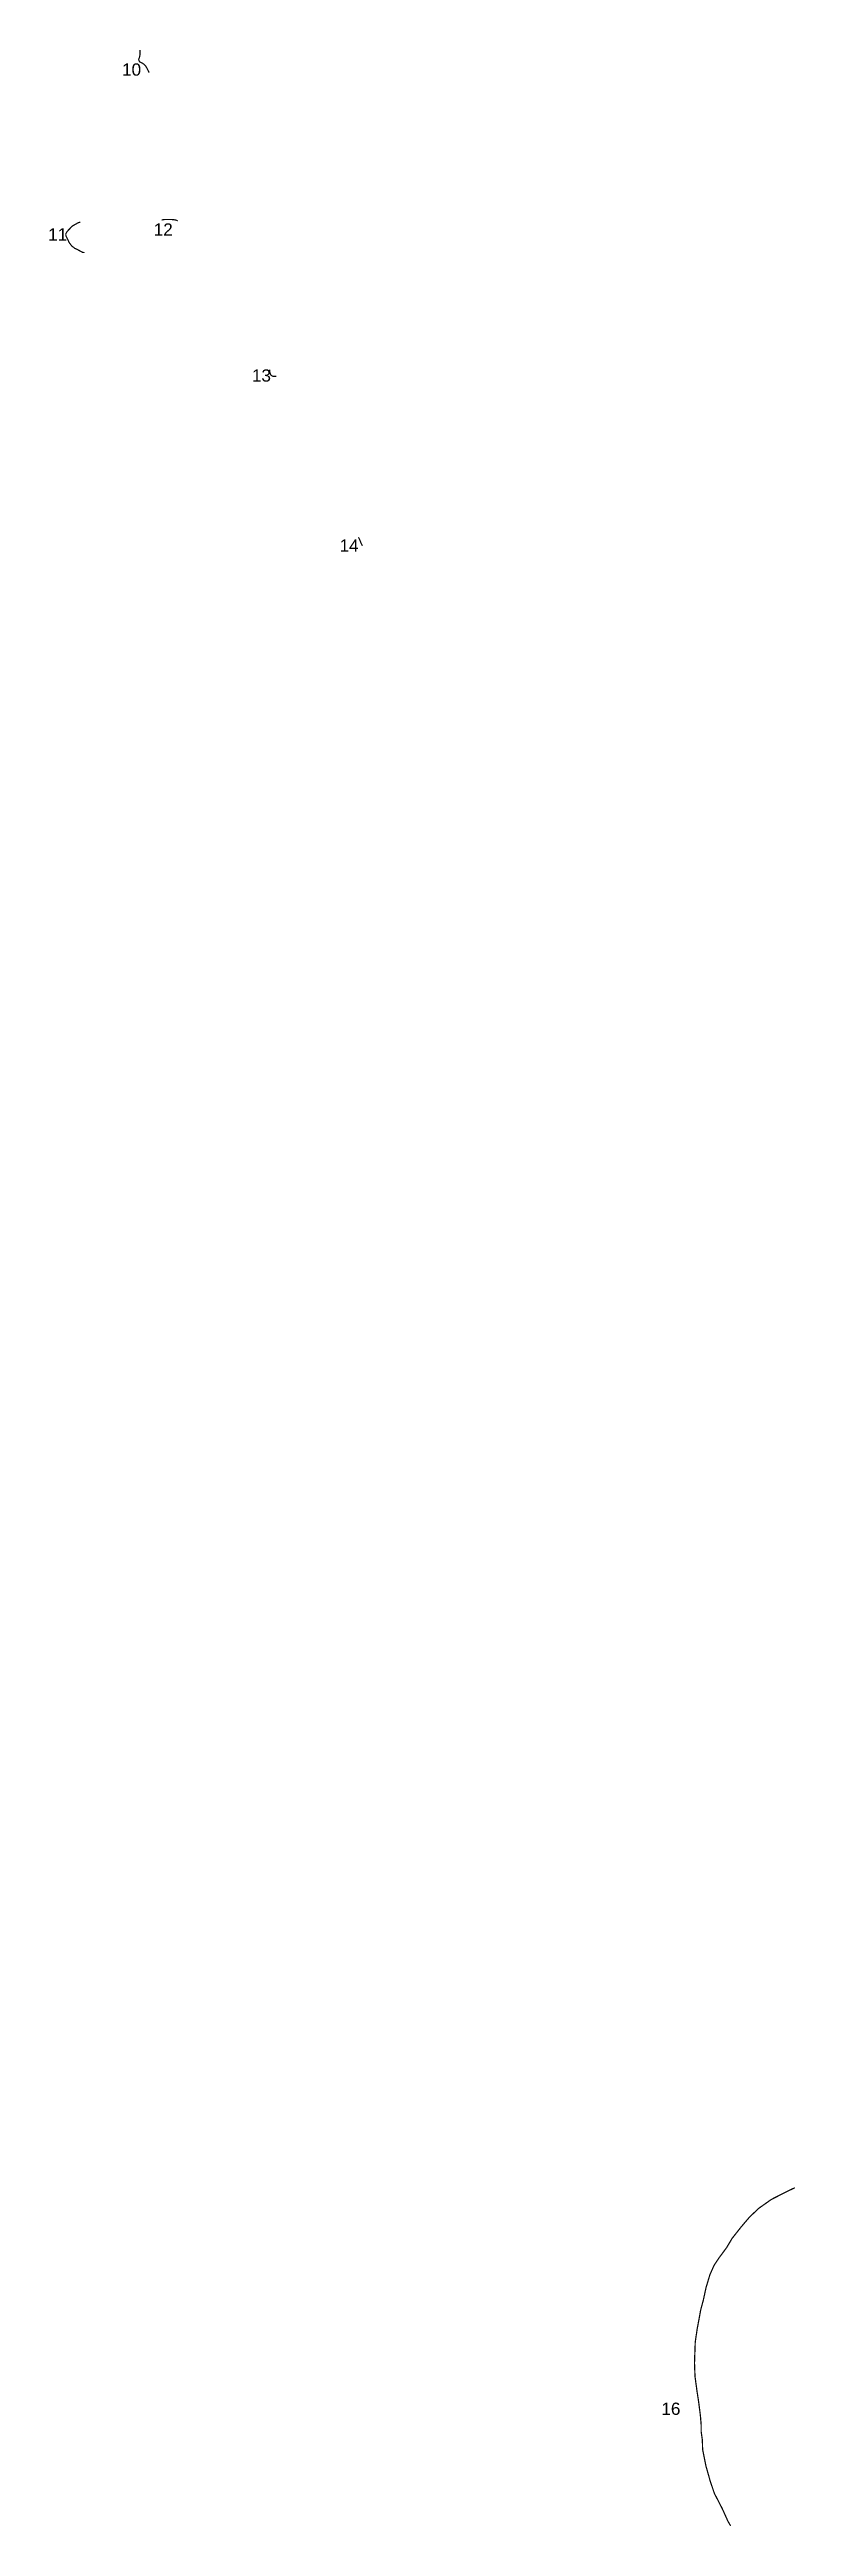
# Model space of a CAD drawing. Header units: metres. Extents: x 258924 to 356197, y 1740805 to 2227803.
# Drawn here: x 260579 to 263617, y 2152774 to 2162868 of the extents above; entities that cross this region are included whole.
import ezdxf

# ---------------------------------------------------------------- set-up
doc = ezdxf.new("R2010")
doc.units = ezdxf.units.M
doc.layers.add('UNPROTECTED', color=10, linetype='Continuous')
doc.styles.get("Standard").update_dxf_attribs({"font": 'arial.ttf'})

msp = doc.modelspace()

# ---------------------------------------------------------------- texts
at = {"char_height": 50, "attachment_point": 1}
for s, insert in [('10', (260874, 2162812)), ('11', (260573, 2162140)), ('12', (261003, 2162160)), ('13', (261403, 2161565)), ('14', (261760, 2160872)), ('16', (263071, 2153279))]:
    msp.add_mtext_dynamic_manual_height_columns(s, width=70.18, gutter_width=1, heights=[0], dxfattribs=dict(at, insert=insert))

# ---------------------------------------------------------------- linework, layer by layer
at = {"layer": 'UNPROTECTED', "const_width": 5, "flags": 128}
for points in [[(260947, 2162866), (260947, 2162847), (260945, 2162837), (260942, 2162829), (260943, 2162824), (260945, 2162819), (260953, 2162815), (260963, 2162809), (260969, 2162803), (260974, 2162795), (260978, 2162787), (260981, 2162781), (260983, 2162777), (260985, 2162775)], [(261035, 2162174), (261036, 2162174), (261048, 2162176), (261062, 2162176), (261073, 2162176), (261085, 2162175), (261095, 2162173), (261101, 2162170)], [(260704, 2162164), (260700, 2162164), (260694, 2162162), (260689, 2162159), (260673, 2162150), (260666, 2162144), (260661, 2162138), (260655, 2162132), (260650, 2162126), (260647, 2162121), (260646, 2162120), (260645, 2162117), (260645, 2162113), (260646, 2162108), (260650, 2162100), (260654, 2162092), (260658, 2162083), (260663, 2162076), (260667, 2162071), (260671, 2162066), (260676, 2162063), (260680, 2162059), (260691, 2162054), (260706, 2162046), (260713, 2162042), (260720, 2162041), (260721, 2162040)], [(261476, 2161564), (261475, 2161559), (261477, 2161550), (261480, 2161542), (261484, 2161539), (261489, 2161537), (261499, 2161537), (261503, 2161537)], [(261837, 2160881), (261837, 2160881), (261842, 2160871), (261849, 2160854), (261853, 2160846)], [(263615, 2154155), (263576, 2154136), (263519, 2154107), (263468, 2154071), (263430, 2154035), (263396, 2153995), (263359, 2153948), (263337, 2153911), (263306, 2153869), (263286, 2153839), (263269, 2153801), (263253, 2153748), (263242, 2153697), (263231, 2153656), (263224, 2153617), (263217, 2153580), (263209, 2153526), (263206, 2153441), (263208, 2153386), (263216, 2153327), (263223, 2153281), (263230, 2153226), (263233, 2153190), (263233, 2153162), (263238, 2153126), (263239, 2153088), (263252, 2153023), (263270, 2152959), (263287, 2152909), (263319, 2152847), (263342, 2152796), (263353, 2152777)]]:
    msp.add_lwpolyline(points, dxfattribs=at)

msp.set_redraw_order([(e.dxf.handle, doc.entitydb.next_handle()) for e in msp.query("TEXT MTEXT ATTDEF DIMENSION ARC_DIMENSION")])  # texts and dimensions are drawn at this point

doc.saveas('drawing.dxf')
